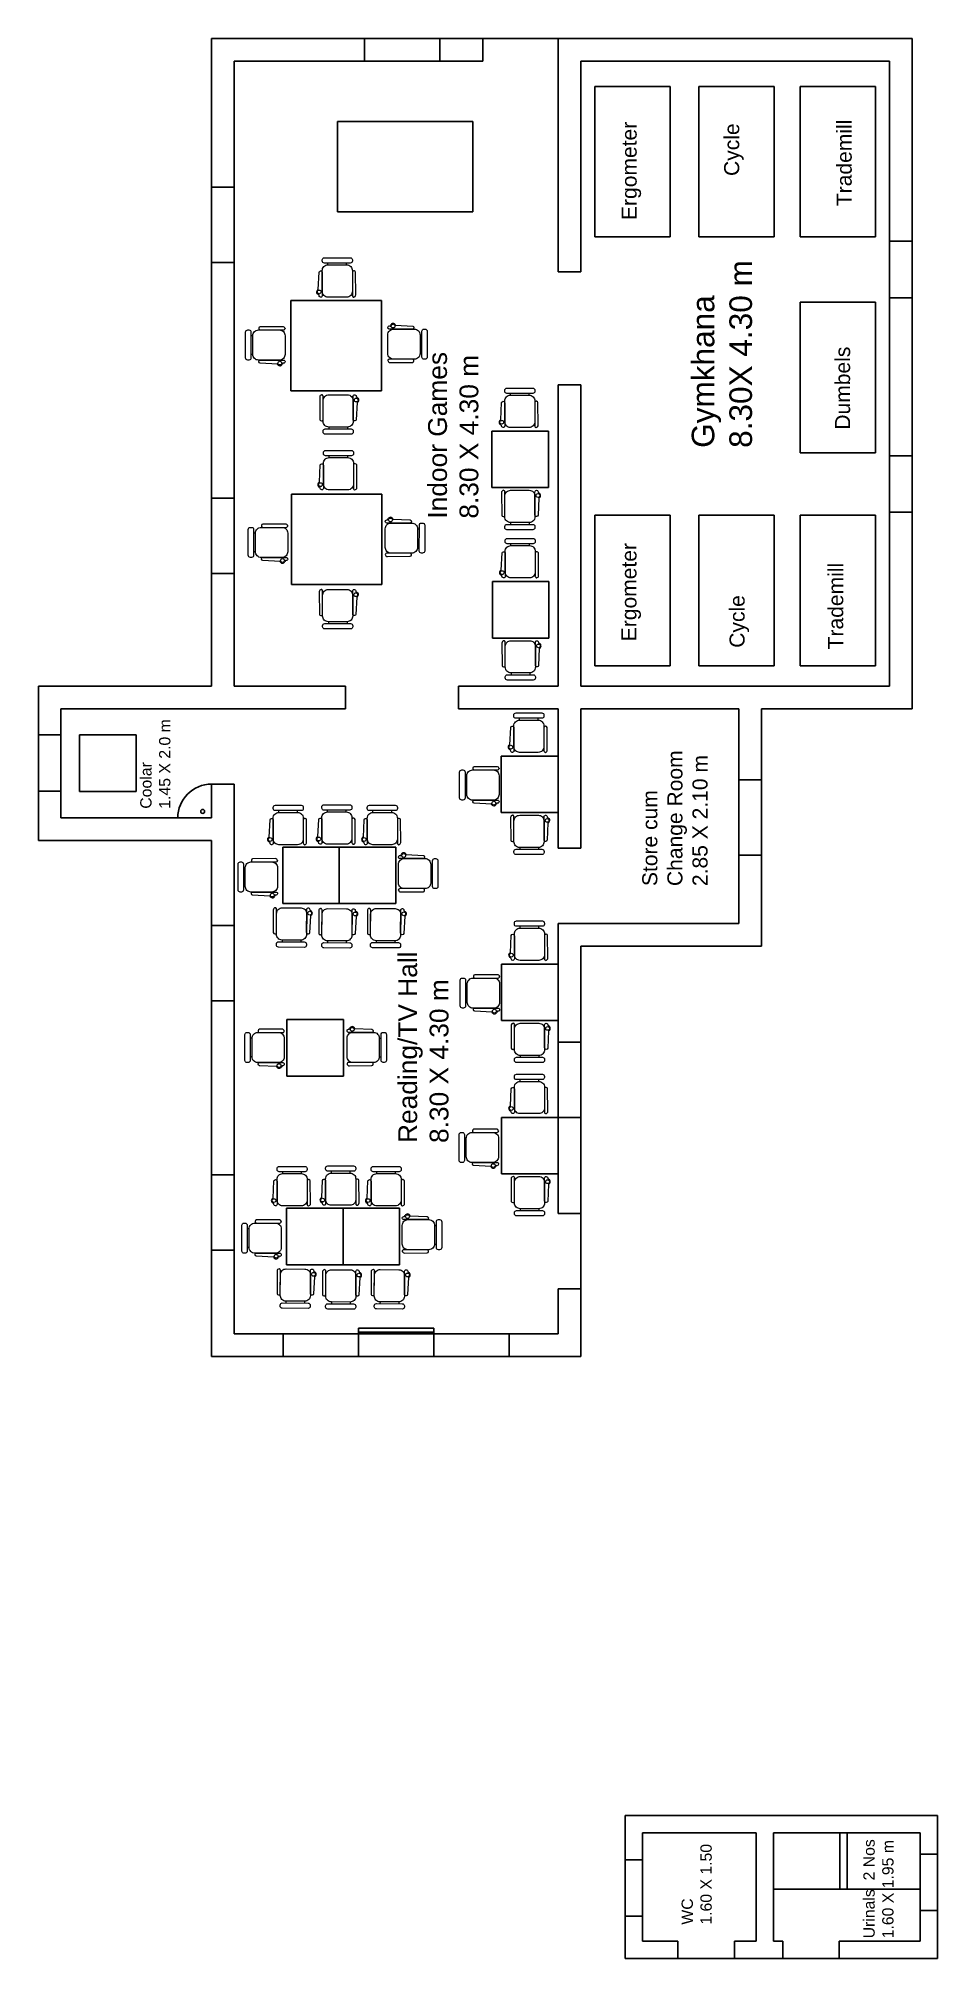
# Model space of a CAD drawing. Header units: inches. Extents: x -102 to 287, y -19 to 57.
# Drawn here: x -38.7 to -26.76, y 6.66 to 32.15 of the extents above; entities that cross this region are included whole.
import ezdxf

# ---------------------------------------------------------------- set-up
doc = ezdxf.new("R2010")
doc.units = ezdxf.units.IN
doc.header["$MEASUREMENT"] = 0
doc.layers.add('FUR', color=32, linetype='Continuous', lineweight=18)
doc.layers.add('FURN', color=10, linetype='Continuous', lineweight=9)
doc.styles.get("Standard").update_dxf_attribs({"font": 'arial.ttf'})

msp = doc.modelspace()

# ---------------------------------------------------------------- texts
at = {"attachment_point": 1, "rotation": 90}
for s, width, insert, char_height in [('Ergometer', 2.0211134, (-30.95607, 29.7398), 0.2), ('Cycle', 2.0211134, (-29.59462, 30.32426), 0.2), ('Trademill', 2.0211134, (-28.10086, 29.92343), 0.2), ('Gymkhana\\P8.30X 4.30 m', 2.637891, (-30.02498, 26.7144), 0.3), ('Dumbels', 2.0211134, (-28.12208, 26.95617), 0.2), ('Indoor Games\\P8.30 X 4.30 m', 4.5999504, (-33.52497, 25.77491), 0.25), ('Ergometer', 2.0211134, (-30.95838, 24.14701), 0.2), ('Trademill', 2.0211134, (-28.21372, 24.03921), 0.2), ('Cycle', 2.0211134, (-29.5228, 24.06052), 0.2), ('Coolar\\P1.45 X 2.0 m', 2.0211134, (-37.34721, 21.92362), 0.15), ('Store cum\\PChange Room\\P2.85 X 2.10 m', 2.0211134, (-30.68168, 20.89662), 0.2), ('Reading/TV Hall\\P8.30 X 4.30 m', 4.0792137, (-33.92139, 17.48576), 0.25), ('WC\\P1.60 X 1.50', 2.0211134, (-30.15966, 7.10785), 0.15), ('Urinals  2 Nos\\P1.60 X 1.95 m', 1.4704948, (-27.74551, 6.92618), 0.15)]:
    msp.add_mtext_dynamic_manual_height_columns(s, width=width, gutter_width=1, heights=[0], dxfattribs=dict(at, insert=insert, char_height=char_height))

# ---------------------------------------------------------------- blocks, each defined once
blk = doc.blocks.new('CINE CHAIR')
at = {"layer": 'FUR', "color": 48, "lineweight": 0}
for p, q in [((448043.776, 57308.306), (448043.8, 57308.306)), ((448043.776, 57308.058), (448043.8, 57308.058))]:
    blk.add_line(p, q, dxfattribs=at)
blk.add_lwpolyline([(448043.45, 57308.434), (448043.678, 57308.423, -0.388092), (448043.695, 57308.404), (448043.695, 57308.401, -0.414214), (448043.676, 57308.382), (448043.367, 57308.382, -0.414214), (448043.348, 57308.401), (448043.348, 57308.404, -0.491313), (448043.377, 57308.423), (448043.384, 57308.436)], format="xyb", dxfattribs=at)
for points in [[(448043.424, 57308.382), (448043.7, 57308.382, -0.414214), (448043.776, 57308.306), (448043.776, 57308.058, -0.414214), (448043.7, 57307.982), (448043.424, 57307.982, -0.414214), (448043.348, 57308.058), (448043.348, 57308.306, -0.414214)], [(448043.828, 57308.382), (448043.842, 57308.382, -0.414214), (448043.871, 57308.353), (448043.871, 57308.01, -0.414214), (448043.842, 57307.982), (448043.828, 57307.982, -0.414214), (448043.8, 57308.01), (448043.8, 57308.353, -0.414214)], [(448043.379, 57307.938), (448043.678, 57307.94, 0.393133), (448043.695, 57307.959), (448043.695, 57307.963, 0.414214), (448043.676, 57307.982), (448043.367, 57307.982, 0.414214), (448043.348, 57307.963), (448043.348, 57307.966, 0.435766)]]:
    blk.add_lwpolyline(points, format="xyb", close=True, dxfattribs=at)
blk.add_circle((448043.417, 57308.422), 0.0249, dxfattribs=at)
blk.add_arc((448043.417, 57308.422), 0.0356, 19.6628, 156.9494, dxfattribs=at)

# ---------------------------------------------------------------- linework, layer by layer
for p, q in [((-32.7995, 32.15083), (-36.3995, 32.15083)), ((-36.3995, 32.15083), (-36.3995, 23.55083)), ((-27.0995, 32.15083), (-36.3995, 32.15083)), ((-34.36758, 31.85083), (-34.36758, 32.15083)), ((-33.36758, 31.85083), (-33.36758, 32.15083)), ((-32.7995, 31.85083), (-32.7995, 32.15083)), ((-32.7995, 32.15083), (-31.7995, 32.15083)), ((-31.7995, 29.05083), (-31.7995, 32.15083)), ((-27.0995, 32.15083), (-31.7995, 32.15083)), ((-27.0995, 23.25083), (-27.0995, 32.15083)), ((-27.0995, 32.15083), (-27.0995, 27.15083)), ((-27.0995, 27.15083), (-27.0995, 32.15083)), ((-32.7995, 31.85083), (-36.0995, 31.85083)), ((-36.0995, 31.85083), (-36.0995, 23.55083)), ((-31.4995, 29.05083), (-31.4995, 31.85083)), ((-27.3995, 31.85083), (-31.4995, 31.85083)), ((-27.3995, 23.55083), (-27.3995, 31.85083)), ((-36.3995, 30.17587), (-36.0995, 30.17587)), ((-27.3995, 29.4568), (-27.0995, 29.4568)), ((-36.3995, 29.17587), (-36.0995, 29.17587)), ((-31.4995, 29.05083), (-31.7995, 29.05083)), ((-27.3995, 28.7068), (-27.0995, 28.7068)), ((-31.7995, 24.35083), (-31.7995, 27.55083)), ((-31.4995, 27.55083), (-31.7995, 27.55083)), ((-31.4995, 24.35083), (-31.4995, 27.55083)), ((-27.3995, 26.61038), (-27.0995, 26.61038)), ((-36.3995, 26.04863), (-36.0995, 26.04863)), ((-27.3995, 25.86038), (-27.0995, 25.86038)), ((-36.3995, 25.04863), (-36.0995, 25.04863)), ((-31.7995, 23.55083), (-31.7995, 24.35083)), ((-31.4995, 23.55083), (-31.4995, 24.35083)), ((-36.3995, 23.55083), (-38.6995, 23.55083)), ((-38.6995, 23.55083), (-38.6995, 21.50083)), ((-35.2495, 23.55083), (-36.0995, 23.55083)), ((-34.62042, 23.55083), (-35.2495, 23.55083)), ((-34.62042, 23.25083), (-34.62042, 23.55083)), ((-31.7995, 23.55083), (-33.12042, 23.55083)), ((-33.12042, 23.25083), (-33.12042, 23.55083)), ((-27.3995, 23.55083), (-31.4995, 23.55083)), ((-35.2495, 23.25083), (-38.3995, 23.25083)), ((-38.3995, 23.25083), (-38.3995, 21.80083)), ((-34.62042, 23.25083), (-35.2495, 23.25083)), ((-31.7995, 23.25083), (-33.12042, 23.25083)), ((-31.7995, 21.40083), (-31.7995, 23.25083)), ((-31.4995, 21.40083), (-31.4995, 23.25083)), ((-31.4995, 23.25083), (-29.3995, 23.25083)), ((-29.3995, 21.45083), (-29.3995, 23.25083)), ((-29.0995, 20.10083), (-29.0995, 23.25083)), ((-27.0995, 23.25083), (-29.0995, 23.25083)), ((-38.6995, 22.90588), (-38.3995, 22.90588)), ((-38.15319, 22.90303), (-37.40319, 22.90303)), ((-38.15319, 22.15303), (-38.15319, 22.90303)), ((-37.40319, 22.90303), (-37.40319, 22.15303)), ((-36.0995, 22.25083), (-36.3995, 22.25083)), ((-36.3995, 22.25083), (-36.3995, 21.80083)), ((-36.0995, 22.25083), (-36.0995, 14.95083)), ((-29.3995, 22.30678), (-29.0995, 22.30678)), ((-38.6995, 22.15588), (-38.3995, 22.15588)), ((-37.40319, 22.15303), (-38.15319, 22.15303)), ((-36.3995, 21.80083), (-38.3995, 21.80083)), ((-36.3995, 21.50083), (-38.6995, 21.50083)), ((-36.3995, 21.50083), (-36.3995, 14.65083)), ((-29.3995, 20.40083), (-29.3995, 21.45083)), ((-31.4995, 21.40083), (-31.7995, 21.40083)), ((-29.3995, 21.30678), (-29.0995, 21.30678)), ((-31.7995, 16.55083), (-31.7995, 20.40083)), ((-31.7995, 18.82596), (-31.7995, 20.40083)), ((-31.4995, 20.40083), (-31.7995, 20.40083)), ((-29.3995, 20.40083), (-31.4995, 20.40083)), ((-36.3995, 20.37368), (-36.0995, 20.37368)), ((-31.4995, 16.55083), (-31.4995, 20.10083)), ((-29.0995, 20.10083), (-31.4995, 20.10083)), ((-31.4995, 14.65083), (-31.4995, 20.10083)), ((-31.7995, 19.86106), (-31.7995, 19.11106)), ((-36.3995, 19.37368), (-36.0995, 19.37368)), ((-31.7995, 18.82596), (-31.4995, 18.82596)), ((-31.7995, 17.82596), (-31.4995, 17.82596)), ((-36.3995, 17.06102), (-36.0995, 17.06102)), ((-31.7995, 16.55083), (-31.4995, 16.55083)), ((-36.3995, 16.06102), (-36.0995, 16.06102)), ((-31.7995, 15.55083), (-31.4995, 15.55083)), ((-31.7995, 14.95083), (-31.7995, 15.55083)), ((-31.4995, 14.65083), (-31.4995, 15.55083)), ((-36.0995, 14.95083), (-31.7995, 14.95083)), ((-35.44892, 14.65083), (-35.44892, 14.95083)), ((-34.44892, 15.02583), (-33.44892, 15.02583)), ((-34.44892, 14.65083), (-34.44892, 15.02583)), ((-34.44892, 14.97583), (-33.44892, 14.97583)), ((-33.44892, 14.65083), (-33.44892, 15.02583)), ((-32.44892, 14.65083), (-32.44892, 14.95083)), ((-36.3995, 14.65083), (-31.4995, 14.65083)), ((-26.76034, 8.55717), (-30.91034, 8.55717)), ((-30.91034, 8.55717), (-30.91034, 6.65717)), ((-26.76034, 6.65717), (-26.76034, 8.55717)), ((-29.17034, 8.32717), (-30.68034, 8.32717)), ((-30.68034, 8.32717), (-30.68034, 6.88717)), ((-29.17034, 6.88717), (-29.17034, 8.32717)), ((-26.99034, 8.32717), (-28.94034, 8.32717)), ((-28.94034, 6.88717), (-28.94034, 8.32717)), ((-28.06034, 7.57717), (-28.06034, 8.32717)), ((-27.96034, 7.57717), (-27.96034, 8.32717)), ((-26.99034, 6.88717), (-26.99034, 8.32717)), ((-30.91034, 7.9697), (-30.68034, 7.9697)), ((-26.99034, 8.04463), (-26.76034, 8.04463)), ((-26.99034, 7.57717), (-28.94034, 7.57717)), ((-30.91034, 7.2197), (-30.68034, 7.2197)), ((-26.99034, 7.29463), (-26.76034, 7.29463)), ((-30.68034, 6.88717), (-30.20782, 6.88717)), ((-30.20782, 6.65717), (-30.20782, 6.88717)), ((-29.45782, 6.88717), (-29.17034, 6.88717)), ((-29.45782, 6.65717), (-29.45782, 6.88717)), ((-28.94034, 6.88717), (-28.81534, 6.88717)), ((-28.81534, 6.65717), (-28.81534, 6.88717)), ((-28.06534, 6.88717), (-26.99034, 6.88717)), ((-28.06534, 6.65717), (-28.06534, 6.88717)), ((-30.91034, 6.65717), (-30.20782, 6.65717)), ((-30.91034, 6.65717), (-26.76034, 6.65717)), ((-28.06534, 6.65717), (-30.20782, 6.65717)), ((-29.45782, 6.65717), (-28.81534, 6.65717)), ((-28.06534, 6.65717), (-26.76034, 6.65717))]:
    msp.add_line(p, q)
at = {"color": 6}
for p, q in [((-31.30922, 29.51432), (-31.30922, 31.51432)), ((-31.30922, 31.51432), (-30.30922, 31.51432)), ((-30.30922, 31.51432), (-30.30922, 29.51432)), ((-29.93246, 29.51432), (-29.93246, 31.51432)), ((-29.93246, 31.51432), (-28.93246, 31.51432)), ((-28.93246, 31.51432), (-28.93246, 29.51432)), ((-28.58297, 29.51432), (-28.58297, 31.51432)), ((-28.58297, 31.51432), (-27.58297, 31.51432)), ((-27.58297, 31.51432), (-27.58297, 29.51432)), ((-30.30922, 29.51432), (-31.30922, 29.51432)), ((-28.93246, 29.51432), (-29.93246, 29.51432)), ((-27.58297, 29.51432), (-28.58297, 29.51432)), ((-28.58297, 26.64701), (-28.58297, 28.64701)), ((-28.58297, 28.64701), (-27.58297, 28.64701)), ((-27.58297, 28.64701), (-27.58297, 26.64701)), ((-27.58297, 26.64701), (-28.58297, 26.64701)), ((-31.30922, 23.82281), (-31.30922, 25.82281)), ((-31.30922, 25.82281), (-30.30922, 25.82281)), ((-30.30922, 25.82281), (-30.30922, 23.82281)), ((-29.93246, 23.82281), (-29.93246, 25.82281)), ((-29.93246, 25.82281), (-28.93246, 25.82281)), ((-28.93246, 25.82281), (-28.93246, 23.82281)), ((-28.58297, 23.82281), (-28.58297, 25.82281)), ((-28.58297, 25.82281), (-27.58297, 25.82281)), ((-27.58297, 25.82281), (-27.58297, 23.82281)), ((-30.30922, 23.82281), (-31.30922, 23.82281)), ((-28.93246, 23.82281), (-29.93246, 23.82281)), ((-27.58297, 23.82281), (-28.58297, 23.82281))]:
    msp.add_line(p, q, dxfattribs=at)
at = {"color": 3}
for p, q in [((-34.72929, 29.84784), (-34.72929, 31.04784)), ((-34.72929, 31.04784), (-32.92929, 31.04784)), ((-32.92929, 31.04784), (-32.92929, 29.84784)), ((-32.92929, 29.84784), (-34.72929, 29.84784)), ((-35.34586, 27.4715), (-35.34586, 28.6715)), ((-35.34586, 28.6715), (-34.14586, 28.6715)), ((-34.14586, 28.6715), (-34.14586, 27.4715)), ((-34.14586, 27.4715), (-35.34586, 27.4715)), ((-32.67735, 26.18643), (-32.67735, 26.93643)), ((-32.67735, 26.93643), (-31.92735, 26.93643)), ((-31.92735, 26.93643), (-31.92735, 26.18643)), ((-35.33819, 24.90091), (-35.33819, 26.10091)), ((-35.33819, 26.10091), (-34.13819, 26.10091)), ((-34.13819, 26.10091), (-34.13819, 24.90091)), ((-31.92735, 26.18643), (-32.67735, 26.18643)), ((-34.13819, 24.90091), (-35.33819, 24.90091)), ((-32.67158, 24.18996), (-32.67158, 24.93996)), ((-32.67158, 24.93996), (-31.92158, 24.93996)), ((-31.92158, 24.93996), (-31.92158, 24.18996)), ((-31.92158, 24.18996), (-32.67158, 24.18996))]:
    msp.add_line(p, q, dxfattribs=at)
at = {"color": 1}
for p, q in [((-32.55637, 21.87277), (-32.55637, 22.62277)), ((-32.55637, 22.62277), (-31.80637, 22.62277)), ((-31.80637, 21.87277), (-32.55637, 21.87277)), ((-35.45532, 20.66449), (-35.45532, 21.41449)), ((-35.45532, 21.41449), (-34.70532, 21.41449)), ((-34.70532, 21.41449), (-34.70532, 20.66449)), ((-34.70532, 20.66449), (-34.70532, 21.41449)), ((-34.70532, 21.41449), (-33.95532, 21.41449)), ((-33.95532, 21.41449), (-33.95532, 20.66449)), ((-34.70532, 20.66449), (-35.45532, 20.66449)), ((-33.95532, 20.66449), (-34.70532, 20.66449)), ((-32.5495, 19.11106), (-32.5495, 19.86106)), ((-32.5495, 19.86106), (-31.7995, 19.86106)), ((-35.39994, 19.12402), (-34.64994, 19.12402)), ((-35.39994, 18.37402), (-35.39994, 19.12402)), ((-34.64994, 19.12402), (-34.64994, 18.37402)), ((-31.7995, 19.11106), (-32.5495, 19.11106)), ((-34.64994, 18.37402), (-35.39994, 18.37402)), ((-32.5495, 17.07596), (-32.5495, 17.82596)), ((-32.5495, 17.82596), (-31.7995, 17.82596)), ((-31.7995, 17.07596), (-32.5495, 17.07596)), ((-35.40463, 15.87011), (-35.40463, 16.62011)), ((-35.40463, 16.62011), (-34.65463, 16.62011)), ((-34.65463, 16.62011), (-34.65463, 15.87011)), ((-34.65463, 15.87011), (-34.65463, 16.62011)), ((-34.65463, 16.62011), (-33.90463, 16.62011)), ((-33.90463, 16.62011), (-33.90463, 15.87011)), ((-34.65463, 15.87011), (-35.40463, 15.87011)), ((-33.90463, 15.87011), (-34.65463, 15.87011))]:
    msp.add_line(p, q, dxfattribs=at)
msp.add_circle((-36.51817, 21.88792), 0.02562)
msp.add_arc((-36.3995, 21.80083), 0.45, 90, 180)

# ---------------------------------------------------------------- block references
at = {"layer": 'FURN'}
for p, rotation in [((57266.75264, -448015.48883), 89.99914340739988), ((448008.77986, 57329.56323), 179.9991434073999), ((-448078.26445, -57273.39217), 359.9991434073999), ((-57336.20314, 448071.62312), 269.9991434073999), ((57269.17553, -448017.21917), 89.99914340739988), ((57266.76836, -448018.04751), 89.99914340739988), ((-57333.78986, 448070.35567), 269.9991434073999), ((-448078.29837, -57275.96656), 359.9991434073999), ((448008.81519, 57326.94293), 179.9991434073999), ((57269.1813, -448019.21564), 89.99914340739988), ((-57336.20919, 448069.03862), 269.9991434073999), ((-57333.78409, 448068.35921), 269.9991434073999), ((57269.29651, -448021.53283), 89.99914340739988), ((448011.62144, 57323.72143), 179.9991434073999), ((57267.3506, -448022.75862), 89.99914340739988), ((-57333.66888, 448066.04201), 269.9991434073999), ((448008.67989, 57322.50034), 179.9991434073999), ((-448078.12316, -57280.42097), 359.9991434073999), ((-54243.19372, 448449.61816), 269.603702626309), ((57269.30339, -448024.29454), 89.99914340739988), ((448011.62832, 57320.95972), 179.9991434073999), ((448008.76931, 57320.23652), 179.9991434073999), ((-448078.80554, -57282.72887), 359.9991434073999), ((-57333.662, 448063.2803), 269.9991434073999), ((57269.30339, -448026.32964), 89.99914340739988), ((448011.61386, 57318.90981), 179.9991434073999), ((57267.40129, -448027.553), 89.99914340739988), ((-57333.662, 448061.2452), 269.9991434073999), ((448008.73059, 57317.70595), 179.9991434073999), ((-448078.07247, -57285.21535), 359.9991434073999), ((-54243.14302, 448444.82377), 269.603702626309)]:
    msp.add_blockref('CINE CHAIR', p, dxfattribs=dict(at, rotation=rotation))
at = {"layer": 'FURN', "color": 1}
for p, rotation in [((57266.10159, -448022.75862), 89.99914340739988), ((57266.7473, -448022.75213), 89.99914340739988), ((-54242.59047, 448449.60751), 269.603702626309), ((-54241.94474, 448449.60954), 269.603702626309), ((57266.15228, -448027.553), 89.99914340739988), ((57266.79799, -448027.54651), 89.99914340739988), ((-54242.53978, 448444.81312), 269.603702626309), ((-54241.89405, 448444.81515), 269.603702626309)]:
    msp.add_blockref('CINE CHAIR', p, dxfattribs=dict(at, rotation=rotation))

msp.set_redraw_order([(e.dxf.handle, doc.entitydb.next_handle()) for e in msp.query("TEXT MTEXT ATTDEF DIMENSION ARC_DIMENSION")])  # texts and dimensions are drawn at this point

doc.saveas('drawing.dxf')
